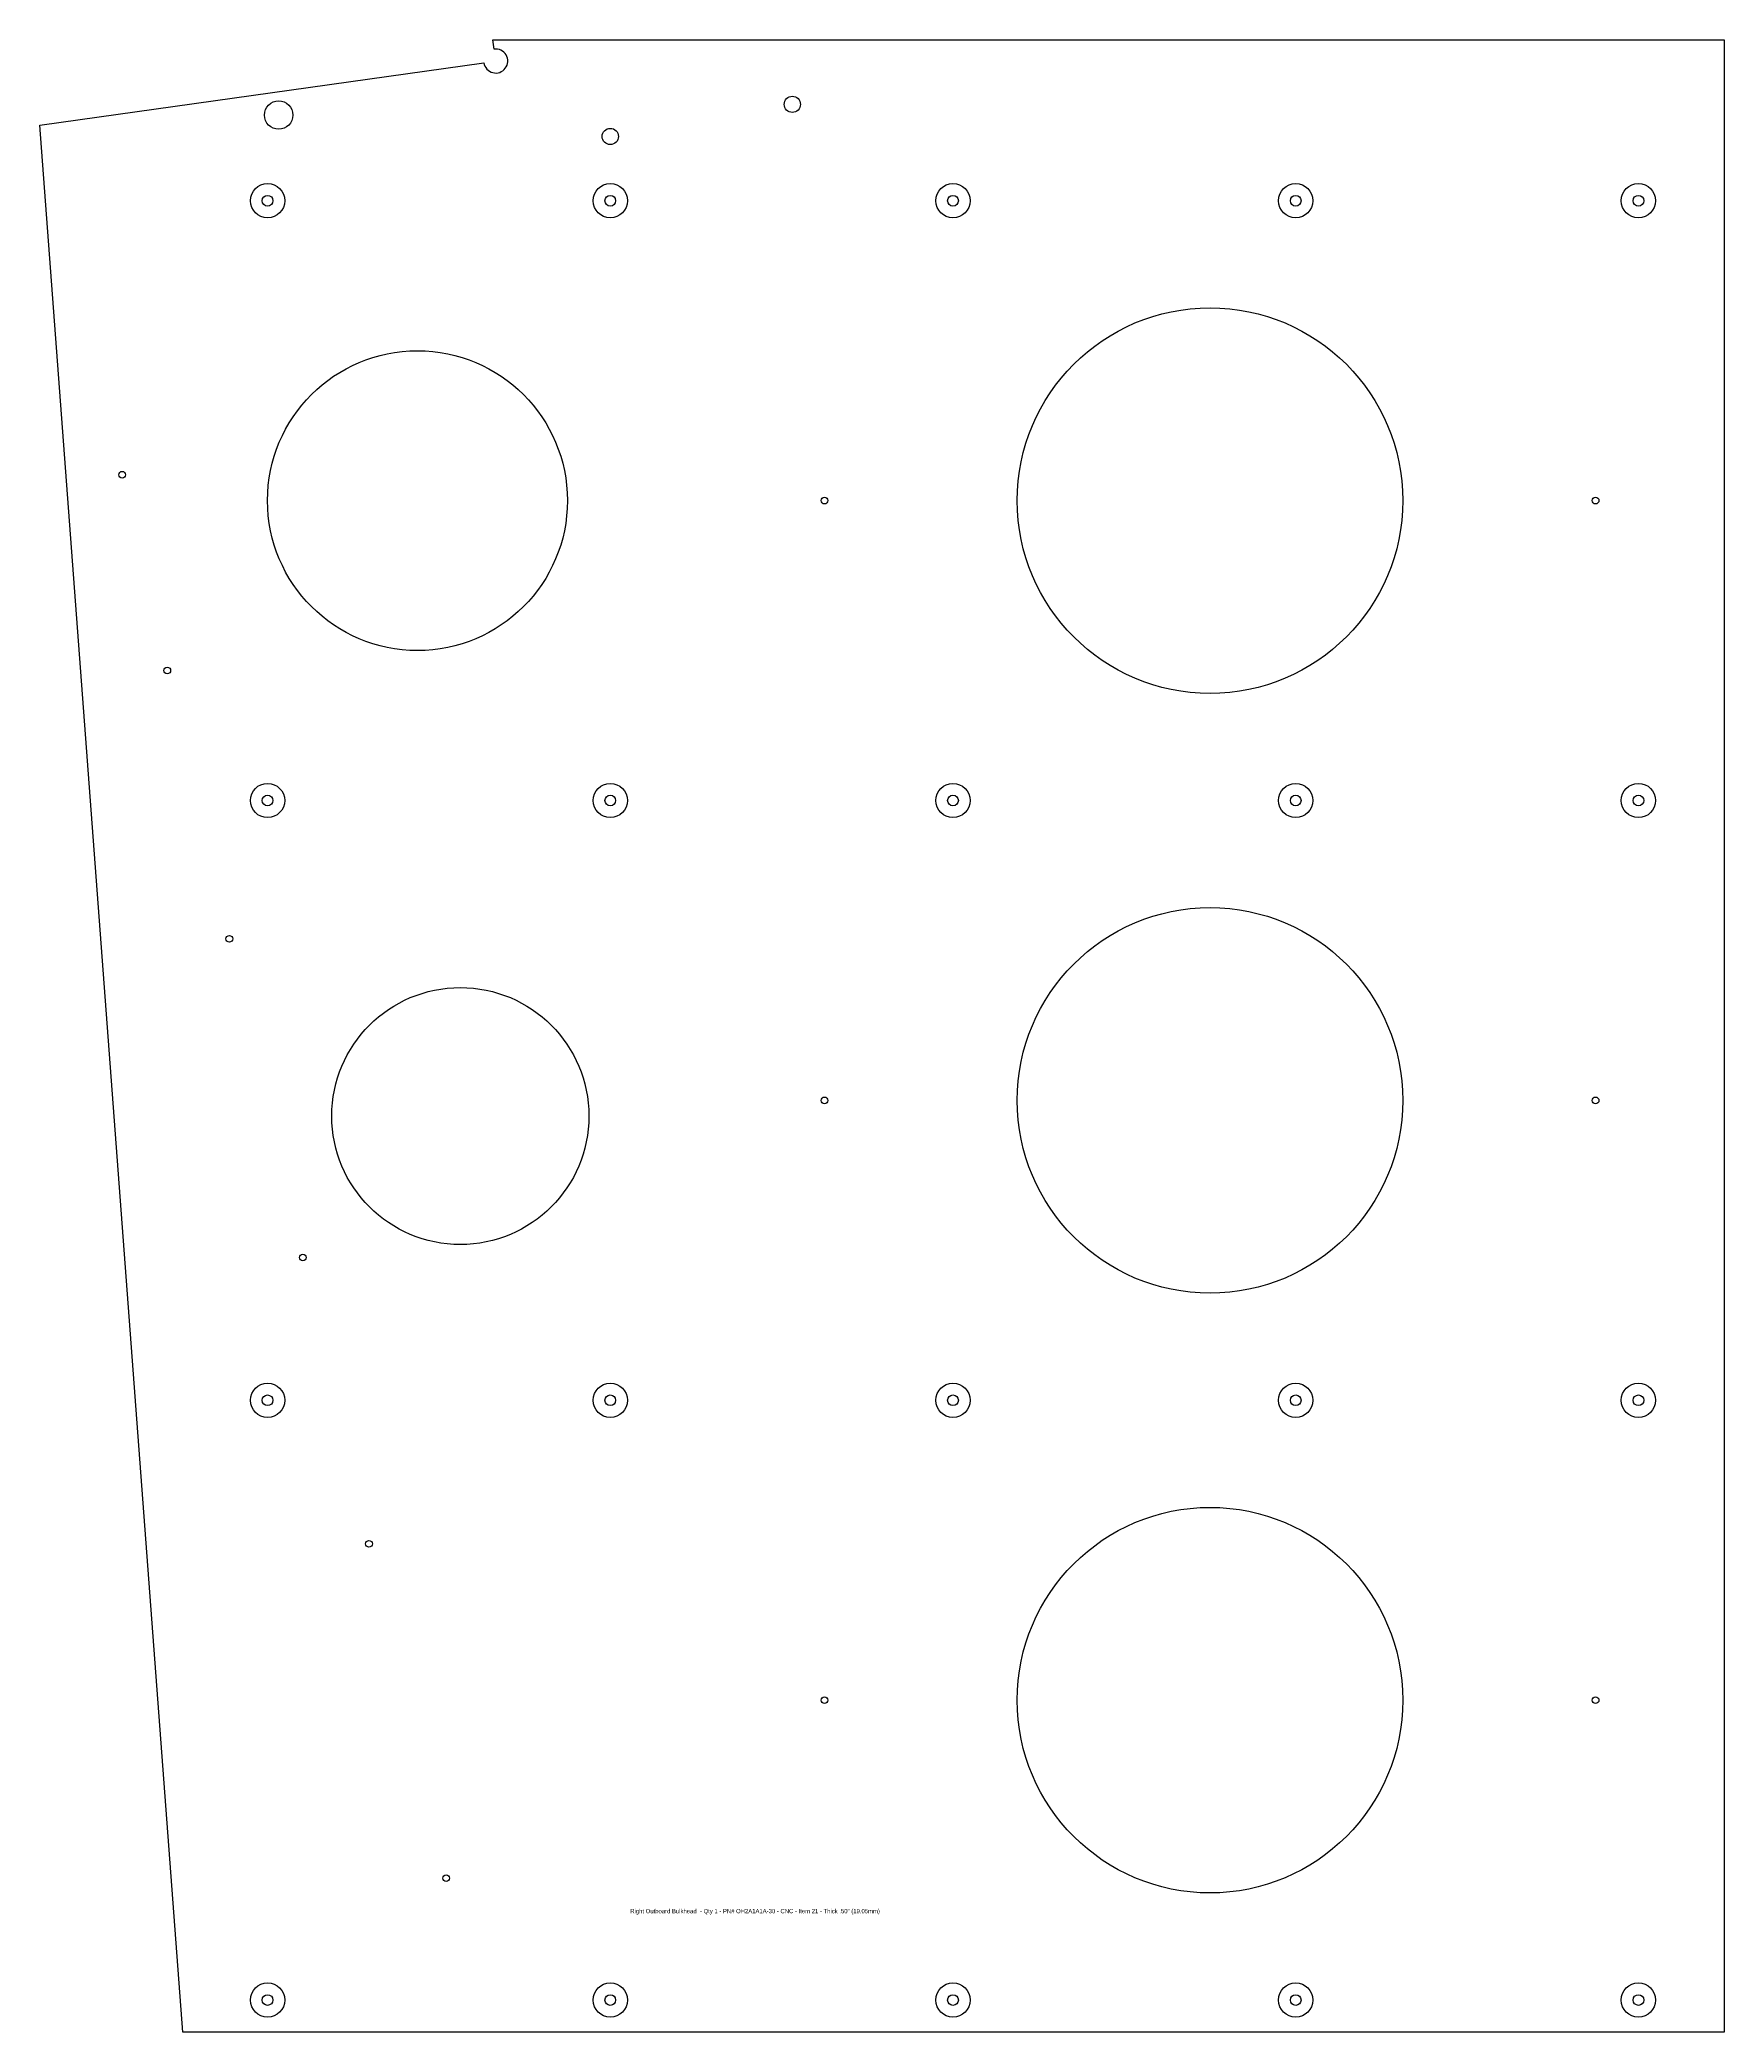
# Model space of a CAD drawing. Extents: x 6.5 to 54.1, y 7 to 30.2.
# Drawn here: x 34.4 to 54.06, y 6.97 to 30.23 of the extents above; entities that cross this region are included whole.
import ezdxf

# ---------------------------------------------------------------- set-up
doc = ezdxf.new("R2010")
doc.units = 0
doc.header["$MEASUREMENT"] = 0
doc.layers.get('0').update_dxf_attribs({"linetype": 'CONTINUOUS'})
doc.layers.add('Info', color=4, linetype='CONTINUOUS')
doc.styles.add('Annotative', font='txt')

msp = doc.modelspace()

# ---------------------------------------------------------------- linework, layer by layer
msp.add_lwpolyline([(39.687, 30.226), (54.058, 30.226), (54.058, 6.973), (36.071, 6.973), (34.4, 29.23), (39.583, 29.959, 2.414214), (39.702, 30.117)], format="xyb", close=True)
at = {"color": 7, "linetype": 'Continuous'}
for centre, radius in [((43.183, 29.473), 0.095), ((37.188, 29.348), 0.166), ((41.058, 29.098), 0.095), ((37.058, 28.348), 0.2), ((41.058, 28.348), 0.2), ((45.058, 28.348), 0.2), ((49.058, 28.348), 0.2), ((53.058, 28.348), 0.2), ((48.058, 24.848), 2.25), ((38.808, 24.848), 1.75), ((35.361, 25.15), 0.0391), ((43.558, 24.848), 0.0391), ((52.558, 24.848), 0.0391), ((35.888, 22.866), 0.0391), ((37.058, 21.348), 0.2), ((41.058, 21.348), 0.2), ((45.058, 21.348), 0.2), ((49.058, 21.348), 0.2), ((53.058, 21.348), 0.2), ((48.058, 17.848), 2.25), ((36.612, 19.733), 0.0391), ((39.308, 17.665), 1.5), ((43.558, 17.848), 0.0391), ((52.558, 17.848), 0.0391), ((37.47, 16.014), 0.0391), ((37.058, 14.348), 0.2), ((41.058, 14.348), 0.2), ((45.058, 14.348), 0.2), ((49.058, 14.348), 0.2), ((53.058, 14.348), 0.2), ((48.058, 10.848), 2.25), ((38.242, 12.673), 0.0391), ((43.558, 10.848), 0.0391), ((52.558, 10.848), 0.0391), ((39.142, 8.771), 0.0391), ((37.058, 7.348), 0.2), ((41.058, 7.348), 0.2), ((45.058, 7.348), 0.2), ((49.058, 7.348), 0.2), ((53.058, 7.348), 0.2)]:
    msp.add_circle(centre, radius, dxfattribs=at)
for centre in [(37.058, 28.348), (41.058, 28.348), (45.058, 28.348), (49.058, 28.348), (53.058, 28.348), (37.058, 21.348), (41.058, 21.348), (45.058, 21.348), (49.058, 21.348), (53.058, 21.348), (37.058, 14.348), (41.058, 14.348), (45.058, 14.348), (49.058, 14.348), (53.058, 14.348), (37.058, 7.348), (41.058, 7.348), (45.058, 7.348), (49.058, 7.348), (53.058, 7.348)]:
    msp.add_circle(centre, 0.0625)

# ---------------------------------------------------------------- texts
at = {"layer": 'Info', "style": 'Annotative'}
msp.add_text('Right Outboard Bulkhead  - Qty 1 - PN# OH2A1A1A-30 - CNC - Item 21 - Thick .50" (19.05mm)', height=0.05, dxfattribs=at).set_placement((41.291, 8.361))

doc.saveas('drawing.dxf')
